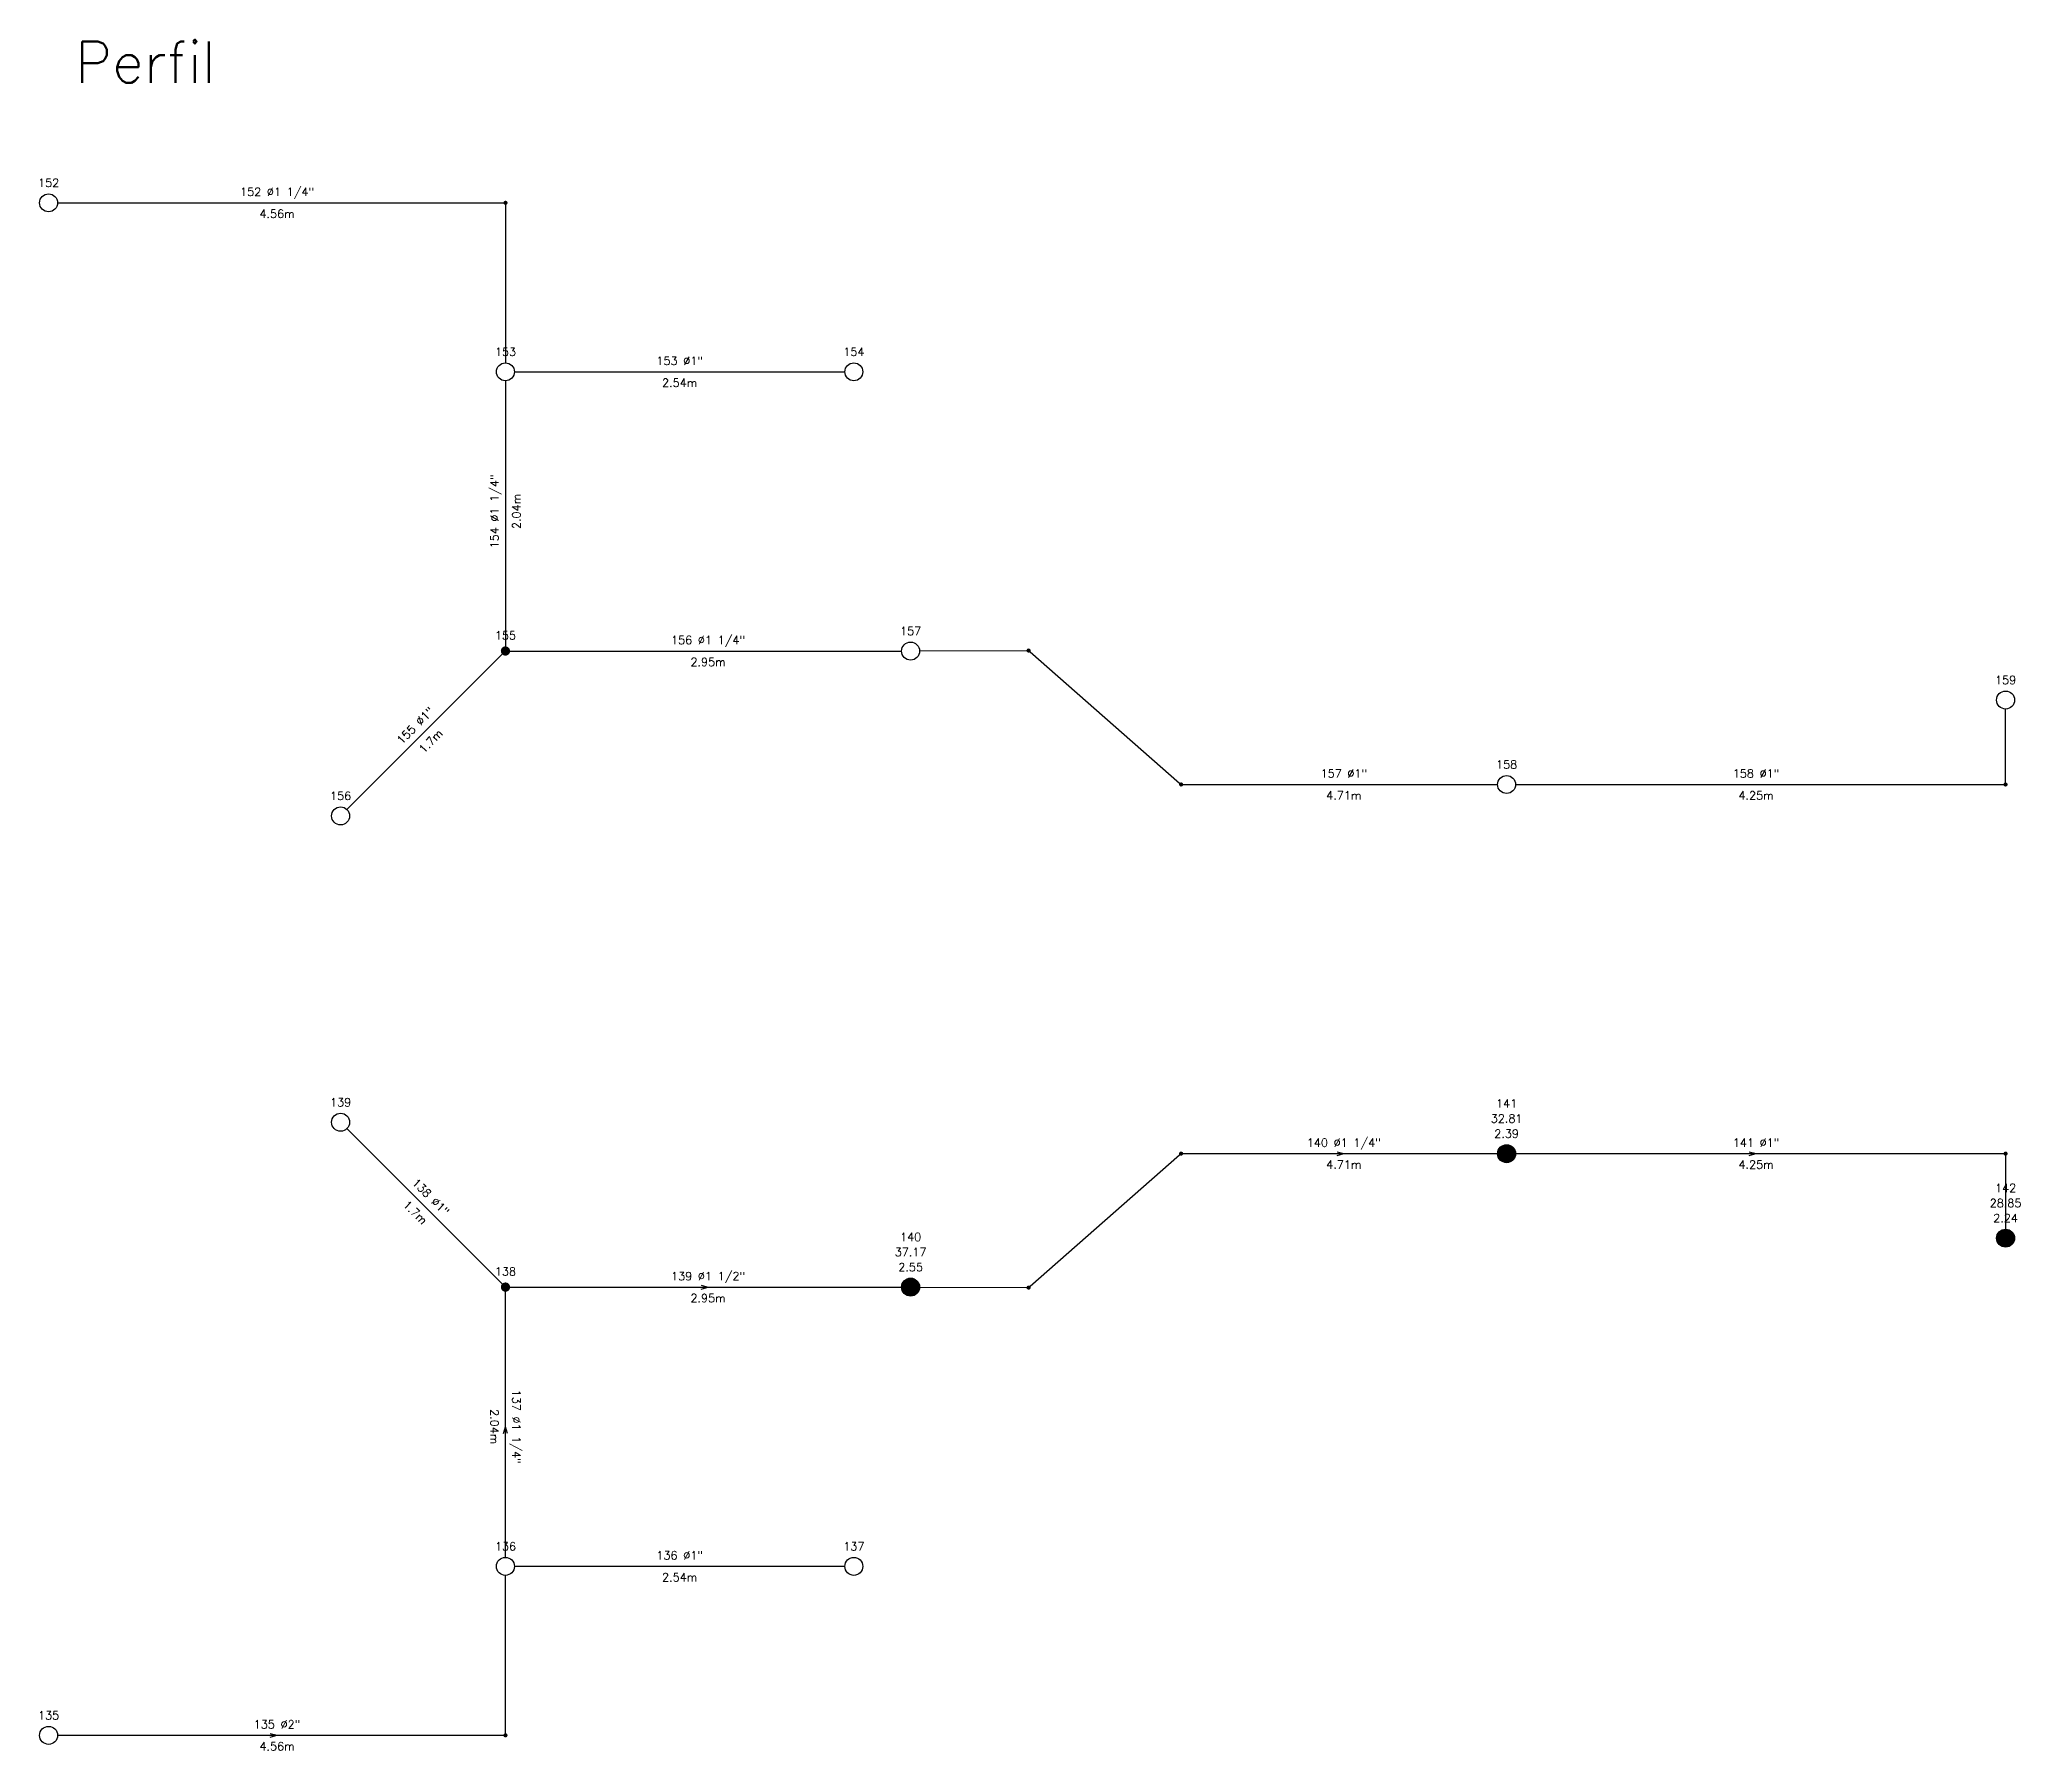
# Model space of a CAD drawing. Extents: x -4.3 to 30.7, y -1.3 to 87.7.
# Drawn here: x 16.23 to 30.67, y 56.71 to 69.18 of the extents above; entities that cross this region are included whole.
import ezdxf
from ezdxf.enums import TextEntityAlignment as Align

# ---------------------------------------------------------------- set-up
doc = ezdxf.new("R2010")
doc.units = 0
doc.header["$LTSCALE"] = 0.5
doc.layers.get('0').update_dxf_attribs({"linetype": 'CONTINUOUS'})
for name, color, linetype in [('TEXTO_NUDOS', 7, 'CONTINUOUS'), ('TEXTO_RAMAS', 7, 'CONTINUOUS'), ('UNIFILAR', 7, 'CONTINUOUS')]:
    doc.layers.add(name, color=color, linetype=linetype)
doc.styles.add('ROMANS', font='Romans', dxfattribs={"height": 2.5})

msp = doc.modelspace()

# ---------------------------------------------------------------- texts
at = {"color": 7, "linetype": 'CONTINUOUS', "style": 'ROMANS'}
msp.add_text('Perfil', height=0.3, dxfattribs=at).set_placement((17, 69.170599), align=Align.TOP_CENTER)
at = {"layer": 'TEXTO_NUDOS', "color": 94, "linetype": 'CONTINUOUS', "style": 'ROMANS'}
for s, p in [('152', (16.293805, 68.110466, 2.5)), ('153', (19.624551, 66.878195, 2.5)), ('154', (22.164551, 66.878195, 2.5)), ('155', (19.624367, 64.810142, 2.5)), ('157', (22.578617, 64.842017, 2.5)), ('159', (30.561522, 64.484832, 2.5)), ('158', (26.923575, 63.868771, 2.5)), ('156', (18.422285, 63.639935, 2.5)), ('139', (18.422285, 61.405616, 2.5)), ('141', (26.923575, 61.39678, 2.5)), ('32.81', (26.923575, 61.28678, 2.5)), ('2.39', (26.923575, 61.17678, 2.5)), ('142', (30.561522, 60.780719, 2.5)), ('28.85', (30.561522, 60.670719, 2.5)), ('2.24', (30.561522, 60.560719, 2.5)), ('37.17', (22.578617, 60.313534, 2.5)), ('140', (22.578617, 60.423534, 2.5)), ('138', (19.624367, 60.171659, 2.5)), ('2.55', (22.578617, 60.203534, 2.5)), ('136', (19.624551, 58.167356, 2.5)), ('137', (22.164551, 58.167356, 2.5)), ('135', (16.293805, 56.935085, 2.5))]:
    msp.add_text(s, height=0.06, dxfattribs=at).set_placement(p, align=Align.CENTER)
at = {"layer": 'TEXTO_RAMAS', "color": 94, "linetype": 'CONTINUOUS', "style": 'ROMANS'}
for s, p in [('152 Ø1 1/4"', (17.959167, 68.044841, 2.5)), ('153 Ø1"', (20.894551, 66.81257, 2.5)), ('156 Ø1 1/4"', (21.101492, 64.776392, 2.5)), ('157 Ø1"', (25.737096, 63.803146, 2.5)), ('140 Ø1 1/4"', (25.737096, 61.111155, 2.5)), ('141 Ø1"', (28.742548, 61.111155, 2.5)), ('139 Ø1 1/2"', (21.101492, 60.137909, 2.5)), ('136 Ø1"', (20.894551, 58.101731, 2.5)), ('135 Ø2"', (17.959167, 56.86946, 2.5))]:
    msp.add_text(s, height=0.06, dxfattribs=at).set_placement(p, align=Align.CENTER)
for s, p in [('4.56m', (17.959167, 67.944841, 2.5)), ('2.54m', (20.894551, 66.71257, 2.5)), ('2.95m', (21.101492, 64.676392, 2.5)), ('4.71m', (25.737096, 63.703146, 2.5)), ('4.71m', (25.737096, 61.011155, 2.5)), ('4.25m', (28.742548, 61.011155, 2.5)), ('2.95m', (21.101492, 60.037909, 2.5)), ('2.54m', (20.894551, 58.001731, 2.5)), ('4.56m', (17.959167, 56.76946, 2.5))]:
    msp.add_text(s, height=0.06, dxfattribs=at).set_placement(p, align=Align.TOP_CENTER)
for s, rotation, p in [('154 Ø1 1/4"', 89.994817, (19.574459, 65.744486, 2.5)), ('155 Ø1"', 45, (18.987971, 64.160707, 2.5)), ('158 Ø1"', 360, (28.742548, 63.803146, 2.5)), ('138 Ø1"', 315, (19.058682, 60.724305, 2.5)), ('137 Ø1 1/4"', 270.005183, (19.674459, 59.069825, 2.5))]:
    msp.add_text(s, height=0.06, rotation=rotation, dxfattribs=at).set_placement(p, align=Align.CENTER)
for s, rotation, p in [('2.04m', 89.994817, (19.674459, 65.744476, 2.5)), ('1.7m', 45, (19.058682, 64.089996, 2.5)), ('4.25m', 360, (28.742548, 63.703146, 2.5)), ('1.7m', 315, (18.987971, 60.653595, 2.5)), ('2.04m', 270.005183, (19.574459, 59.069816, 2.5))]:
    msp.add_text(s, height=0.06, rotation=rotation, dxfattribs=at).set_placement(p, align=Align.TOP_CENTER)

# ---------------------------------------------------------------- blocks, each defined once
blk = doc.blocks.new('NUDO_PASO_IPCI')
at = {"color": 0, "linetype": 'CONTINUOUS'}
for points in [[(-0.742494, 0.10584), (-0.749351, 0.031185), (-0.748721, -0.043781), (-0.749351, 0.031185)], [(-0.728219, 0.179437), (-0.742494, 0.10584), (-0.74061, -0.118309), (-0.748721, -0.043781)], [(-0.706667, 0.251241), (-0.728219, 0.179437), (-0.725099, -0.191656), (-0.74061, -0.118309)], [(-0.678054, 0.320535), (-0.706667, 0.251241), (-0.702343, -0.263087), (-0.725099, -0.191656)], [(-0.642667, 0.386626), (-0.678054, 0.320535), (-0.672569, -0.33189), (-0.702343, -0.263087)], [(-0.600858, 0.448854), (-0.642667, 0.386626), (-0.636075, -0.397377), (-0.672569, -0.33189)], [(-0.553045, 0.506597), (-0.600858, 0.448854), (-0.593226, -0.458893), (-0.636075, -0.397377)], [(-0.499707, 0.559279), (-0.553045, 0.506597), (-0.544449, -0.515825), (-0.593226, -0.458893)], [(-0.441376, 0.606372), (-0.499707, 0.559279), (-0.490233, -0.567602), (-0.544449, -0.515825)], [(-0.378635, 0.647407), (-0.441376, 0.606372), (-0.431118, -0.613708), (-0.490233, -0.567602)], [(-0.31211, 0.681973), (-0.378635, 0.647407), (-0.367696, -0.653682), (-0.431118, -0.613708)], [(-0.242467, 0.709725), (-0.31211, 0.681973), (-0.300599, -0.687124), (-0.367696, -0.653682)], [(-0.170402, 0.730386), (-0.242467, 0.709725), (-0.2305, -0.713702), (-0.300599, -0.687124)], [(-0.096633, 0.743749), (-0.170402, 0.730386), (-0.158097, -0.733148), (-0.2305, -0.713702)], [(-0.0219, 0.74968), (-0.096633, 0.743749), (-0.084114, -0.745268), (-0.158097, -0.733148)], [(0.053053, 0.748121), (-0.0219, 0.74968), (-0.009291, -0.749942), (-0.084114, -0.745268)], [(0.127475, 0.739087), (0.053053, 0.748121), (0.065624, -0.747123), (-0.009291, -0.749942)], [(0.200624, 0.722669), (0.127475, 0.739087), (0.139884, -0.736839), (0.065624, -0.747123)], [(0.271768, 0.699029), (0.200624, 0.722669), (0.212747, -0.719193), (0.139884, -0.736839)], [(0.340197, 0.668406), (0.271768, 0.699029), (0.283483, -0.694361), (0.212747, -0.719193)], [(0.405227, 0.631103), (0.340197, 0.668406), (0.351388, -0.662591), (0.283483, -0.694361)], [(0.466207, 0.587495), (0.405227, 0.631103), (0.415781, -0.624201), (0.351388, -0.662591)], [(0.52253, 0.538017), (0.466207, 0.587495), (0.47602, -0.579573), (0.415781, -0.624201)], [(0.573632, 0.483163), (0.52253, 0.538017), (0.531502, -0.529155), (0.47602, -0.579573)], [(0.619002, 0.423482), (0.573632, 0.483163), (0.581674, -0.47345), (0.531502, -0.529155)], [(0.658187, 0.359569), (0.619002, 0.423482), (0.626035, -0.413014), (0.581674, -0.47345)], [(0.690796, 0.292064), (0.658187, 0.359569), (0.66414, -0.348452), (0.626035, -0.413014)], [(0.716502, 0.22164), (0.690796, 0.292064), (0.695609, -0.280407), (0.66414, -0.348452)], [(0.73505, 0.149002), (0.716502, 0.22164), (0.720128, -0.209562), (0.695609, -0.280407)], [(0.746253, 0.074875), (0.73505, 0.149002), (0.737451, -0.136622), (0.720128, -0.209562)], [(0.75, 0), (0.746253, 0.074875), (0.747407, -0.062317), (0.737451, -0.136622)]]:
    blk.add_solid(points, dxfattribs=at)
blk = doc.blocks.new('NUDO_DERIVACION_IPCI')
at = {"color": 0, "linetype": 'CONTINUOUS'}
for points in [[(-0.742494, 0.10584), (-0.749351, 0.031185), (-0.748721, -0.043781), (-0.749351, 0.031185)], [(-0.728219, 0.179437), (-0.742494, 0.10584), (-0.74061, -0.118309), (-0.748721, -0.043781)], [(-0.706667, 0.251241), (-0.728219, 0.179437), (-0.725099, -0.191656), (-0.74061, -0.118309)], [(-0.678054, 0.320535), (-0.706667, 0.251241), (-0.702343, -0.263087), (-0.725099, -0.191656)], [(-0.642667, 0.386626), (-0.678054, 0.320535), (-0.672569, -0.33189), (-0.702343, -0.263087)], [(-0.600858, 0.448854), (-0.642667, 0.386626), (-0.636075, -0.397377), (-0.672569, -0.33189)], [(-0.553045, 0.506597), (-0.600858, 0.448854), (-0.593226, -0.458893), (-0.636075, -0.397377)], [(-0.499707, 0.559279), (-0.553045, 0.506597), (-0.544449, -0.515825), (-0.593226, -0.458893)], [(-0.441376, 0.606372), (-0.499707, 0.559279), (-0.490233, -0.567602), (-0.544449, -0.515825)], [(-0.378635, 0.647407), (-0.441376, 0.606372), (-0.431118, -0.613708), (-0.490233, -0.567602)], [(-0.31211, 0.681973), (-0.378635, 0.647407), (-0.367696, -0.653682), (-0.431118, -0.613708)], [(-0.242467, 0.709725), (-0.31211, 0.681973), (-0.300599, -0.687124), (-0.367696, -0.653682)], [(-0.170402, 0.730386), (-0.242467, 0.709725), (-0.2305, -0.713702), (-0.300599, -0.687124)], [(-0.096633, 0.743749), (-0.170402, 0.730386), (-0.158097, -0.733148), (-0.2305, -0.713702)], [(-0.0219, 0.74968), (-0.096633, 0.743749), (-0.084114, -0.745268), (-0.158097, -0.733148)], [(0.053053, 0.748121), (-0.0219, 0.74968), (-0.009291, -0.749942), (-0.084114, -0.745268)], [(0.127475, 0.739087), (0.053053, 0.748121), (0.065624, -0.747123), (-0.009291, -0.749942)], [(0.200624, 0.722669), (0.127475, 0.739087), (0.139884, -0.736839), (0.065624, -0.747123)], [(0.271768, 0.699029), (0.200624, 0.722669), (0.212747, -0.719193), (0.139884, -0.736839)], [(0.340197, 0.668406), (0.271768, 0.699029), (0.283483, -0.694361), (0.212747, -0.719193)], [(0.405227, 0.631103), (0.340197, 0.668406), (0.351388, -0.662591), (0.283483, -0.694361)], [(0.466207, 0.587495), (0.405227, 0.631103), (0.415781, -0.624201), (0.351388, -0.662591)], [(0.52253, 0.538017), (0.466207, 0.587495), (0.47602, -0.579573), (0.415781, -0.624201)], [(0.573632, 0.483163), (0.52253, 0.538017), (0.531502, -0.529155), (0.47602, -0.579573)], [(0.619002, 0.423482), (0.573632, 0.483163), (0.581674, -0.47345), (0.531502, -0.529155)], [(0.658187, 0.359569), (0.619002, 0.423482), (0.626035, -0.413014), (0.581674, -0.47345)], [(0.690796, 0.292064), (0.658187, 0.359569), (0.66414, -0.348452), (0.626035, -0.413014)], [(0.716502, 0.22164), (0.690796, 0.292064), (0.695609, -0.280407), (0.66414, -0.348452)], [(0.73505, 0.149002), (0.716502, 0.22164), (0.720128, -0.209562), (0.695609, -0.280407)], [(0.746253, 0.074875), (0.73505, 0.149002), (0.737451, -0.136622), (0.720128, -0.209562)], [(0.75, 0), (0.746253, 0.074875), (0.747407, -0.062317), (0.737451, -0.136622)]]:
    blk.add_solid(points, dxfattribs=at)
blk = doc.blocks.new('ROCIADOR_AUTOMATICO_IPCI')
at = {"color": 0, "linetype": 'CONTINUOUS'}
blk.add_circle((-0.004736, -0.005671), 1.5, dxfattribs=at)
blk = doc.blocks.new('ROCIADOR_RELLENO_IPCI')
at = {"color": 0}
for points in [[(-1.484989, 0.21168), (-1.498703, 0.062371), (-1.497442, -0.087561), (-1.498703, 0.062371)], [(-1.456437, 0.358874), (-1.484989, 0.21168), (-1.48122, -0.236619), (-1.497442, -0.087561)], [(-1.413334, 0.502482), (-1.456437, 0.358874), (-1.450197, -0.383312), (-1.48122, -0.236619)], [(-1.356108, 0.64107), (-1.413334, 0.502482), (-1.404685, -0.526175), (-1.450197, -0.383312)], [(-1.285333, 0.773252), (-1.356108, 0.64107), (-1.345138, -0.663781), (-1.404685, -0.526175)], [(-1.201715, 0.897708), (-1.285333, 0.773252), (-1.27215, -0.794754), (-1.345138, -0.663781)], [(-1.106091, 1.013195), (-1.201715, 0.897708), (-1.186452, -0.917787), (-1.27215, -0.794754)], [(-0.999414, 1.118558), (-1.106091, 1.013195), (-1.088898, -1.031649), (-1.186452, -0.917787)], [(-0.882752, 1.212745), (-0.999414, 1.118558), (-0.980465, -1.135204), (-1.088898, -1.031649)], [(-0.757269, 1.294814), (-0.882752, 1.212745), (-0.862236, -1.227416), (-0.980465, -1.135204)], [(-0.62422, 1.363946), (-0.757269, 1.294814), (-0.735391, -1.307364), (-0.862236, -1.227416)], [(-0.484934, 1.41945), (-0.62422, 1.363946), (-0.601199, -1.374249), (-0.735391, -1.307364)], [(-0.340803, 1.460771), (-0.484934, 1.41945), (-0.460999, -1.427403), (-0.601199, -1.374249)], [(-0.193267, 1.487497), (-0.340803, 1.460771), (-0.316194, -1.466295), (-0.460999, -1.427403)], [(-0.043799, 1.49936), (-0.193267, 1.487497), (-0.168229, -1.490537), (-0.316194, -1.466295)], [(0.106106, 1.496242), (-0.043799, 1.49936), (-0.018583, -1.499885), (-0.168229, -1.490537)], [(0.254951, 1.478175), (0.106106, 1.496242), (0.131249, -1.494247), (-0.018583, -1.499885)], [(0.401248, 1.445337), (0.254951, 1.478175), (0.279769, -1.473679), (0.131249, -1.494247)], [(0.543537, 1.398059), (0.401248, 1.445337), (0.425493, -1.438386), (0.279769, -1.473679)], [(0.680394, 1.336811), (0.543537, 1.398059), (0.566967, -1.388722), (0.425493, -1.438386)], [(0.810453, 1.262206), (0.680394, 1.336811), (0.702775, -1.325182), (0.566967, -1.388722)], [(0.932415, 1.17499), (0.810453, 1.262206), (0.831562, -1.248401), (0.702775, -1.325182)], [(1.04506, 1.076034), (0.932415, 1.17499), (0.952039, -1.159147), (0.831562, -1.248401)], [(1.147263, 0.966327), (1.04506, 1.076034), (1.063005, -1.05831), (0.952039, -1.159147)], [(1.238003, 0.846964), (1.147263, 0.966327), (1.163349, -0.9469), (1.063005, -1.05831)], [(1.316374, 0.719138), (1.238003, 0.846964), (1.252069, -0.826028), (1.163349, -0.9469)], [(1.381591, 0.584128), (1.316374, 0.719138), (1.328279, -0.696903), (1.252069, -0.826028)], [(1.433005, 0.44328), (1.381591, 0.584128), (1.391218, -0.560815), (1.328279, -0.696903)], [(1.4701, 0.298004), (1.433005, 0.44328), (1.440255, -0.419123), (1.391218, -0.560815)], [(1.492506, 0.14975), (1.4701, 0.298004), (1.474903, -0.273244), (1.440255, -0.419123)], [(1.5, 0), (1.492506, 0.14975), (1.494813, -0.124634), (1.474903, -0.273244)]]:
    blk.add_solid(points, dxfattribs=at)

# ---------------------------------------------------------------- linework, layer by layer
at = {"layer": 'UNIFILAR', "color": 94, "linetype": 'CONTINUOUS'}
for p, q in [((16.35943, 67.994841, 2.5), (19.609528, 67.994841, 2.5)), ((19.624528, 67.979841, 2.5), (19.62455, 66.828195, 2.5)), ((19.690176, 66.76257, 2.5), (22.098926, 66.76257, 2.5)), ((19.624545, 66.696945, 2.5), (19.62437, 64.760142, 2.5)), ((19.600502, 64.702527, 2.5), (18.468689, 63.570714, 2.5)), ((19.658117, 64.726392, 2.5), (22.512992, 64.726392, 2.5)), ((22.644241, 64.726652, 2.5), (23.42361, 64.729735, 2.5)), ((23.44988, 64.719895, 2.5), (24.539346, 63.763044, 2.5)), ((30.561522, 63.768146, 2.5), (30.561522, 64.303582, 2.5)), ((24.565617, 63.753146, 2.5), (26.85795, 63.753146, 2.5)), ((26.9892, 63.753146, 2.5), (30.546522, 63.753146, 2.5)), ((19.600502, 60.111774, 2.5), (18.468689, 61.243587, 2.5)), ((23.44988, 60.094406, 2.5), (24.539346, 61.051257, 2.5)), ((24.565617, 61.061155, 2.5), (26.85795, 61.061155, 2.5)), ((25.687096, 61.075155, 2.5), (25.737096, 61.061155, 2.5)), ((25.687096, 61.047155, 2.5), (25.737096, 61.061155, 2.5)), ((26.9892, 61.061155, 2.5), (30.546522, 61.061155, 2.5)), ((28.692548, 61.075155, 2.5), (28.742548, 61.061155, 2.5)), ((28.692548, 61.047155, 2.5), (28.742548, 61.061155, 2.5)), ((30.561522, 61.046155, 2.5), (30.561522, 60.510719, 2.5)), ((19.658117, 60.087909, 2.5), (22.512992, 60.087909, 2.5)), ((21.051492, 60.101909, 2.5), (21.101492, 60.087909, 2.5)), ((21.051492, 60.073909, 2.5), (21.101492, 60.087909, 2.5)), ((22.644241, 60.08765, 2.5), (23.42361, 60.084567, 2.5)), ((19.624545, 58.117356, 2.5), (19.62437, 60.054159, 2.5)), ((19.610464, 59.019819, 2.5), (19.624459, 59.06982, 2.5)), ((19.638464, 59.019821, 2.5), (19.624459, 59.06982, 2.5)), ((19.624528, 56.83446, 2.5), (19.62455, 57.986106, 2.5)), ((19.690176, 58.051731, 2.5), (22.098926, 58.051731, 2.5)), ((16.35943, 56.81946, 2.5), (19.609528, 56.81946, 2.5)), ((17.909167, 56.83346, 2.5), (17.959167, 56.81946, 2.5)), ((17.909167, 56.80546, 2.5), (17.959167, 56.81946, 2.5))]:
    msp.add_line(p, q, dxfattribs=at)

# ---------------------------------------------------------------- block references
for name, p, xscale, yscale in [('ROCIADOR_AUTOMATICO_IPCI', (16.293805, 67.994841, 2.5), 0.04375, 0.04375), ('NUDO_PASO_IPCI', (19.624528, 67.994841, 2.5), 0.02, 0.02), ('ROCIADOR_AUTOMATICO_IPCI', (19.624551, 66.76257, 2.5), 0.04375, 0.04375), ('ROCIADOR_AUTOMATICO_IPCI', (22.164551, 66.76257, 2.5), 0.04375, 0.04375), ('NUDO_DERIVACION_IPCI', (19.624367, 64.726392, 2.5), 0.045, 0.045), ('ROCIADOR_AUTOMATICO_IPCI', (22.578617, 64.726392, 2.5), 0.04375, 0.04375), ('NUDO_PASO_IPCI', (23.43861, 64.729794, 2.5), 0.02, 0.02), ('ROCIADOR_AUTOMATICO_IPCI', (30.561522, 64.369207, 2.5), 0.04375, 0.04375), ('NUDO_PASO_IPCI', (24.550617, 63.753146, 2.5), 0.02, 0.02), ('ROCIADOR_AUTOMATICO_IPCI', (26.923575, 63.753146, 2.5), 0.04375, 0.04375), ('NUDO_PASO_IPCI', (30.561522, 63.753146, 2.5), 0.02, 0.02), ('ROCIADOR_AUTOMATICO_IPCI', (18.422285, 63.52431, 2.5), 0.04375, 0.04375), ('ROCIADOR_AUTOMATICO_IPCI', (18.422285, 61.289991, 2.5), 0.04375, 0.04375), ('ROCIADOR_AUTOMATICO_IPCI', (26.923575, 61.061155, 2.5), 0.04375, 0.04375), ('NUDO_PASO_IPCI', (24.550617, 61.061155, 2.5), 0.02, 0.02), ('NUDO_PASO_IPCI', (30.561522, 61.061155, 2.5), 0.02, 0.02), ('ROCIADOR_AUTOMATICO_IPCI', (30.561522, 60.445094, 2.5), 0.04375, 0.04375), ('NUDO_DERIVACION_IPCI', (19.624367, 60.087909, 2.5), 0.045, 0.045), ('ROCIADOR_AUTOMATICO_IPCI', (22.578617, 60.087909, 2.5), 0.04375, 0.04375), ('NUDO_PASO_IPCI', (23.43861, 60.084507, 2.5), 0.02, 0.02), ('ROCIADOR_AUTOMATICO_IPCI', (19.624551, 58.051731, 2.5), 0.04375, 0.04375), ('ROCIADOR_AUTOMATICO_IPCI', (22.164551, 58.051731, 2.5), 0.04375, 0.04375), ('ROCIADOR_AUTOMATICO_IPCI', (16.293805, 56.81946, 2.5), 0.04375, 0.04375), ('NUDO_PASO_IPCI', (19.624528, 56.81946, 2.5), 0.02, 0.02)]:
    msp.add_blockref(name, p, dxfattribs=dict(at, xscale=xscale, yscale=yscale))
at = {"layer": 'UNIFILAR', "color": 4, "linetype": 'CONTINUOUS', "xscale": 0.04375, "yscale": 0.04375}
for p in [(26.923575, 61.061155, 2.5), (30.561522, 60.445094, 2.5), (22.578617, 60.087909, 2.5)]:
    msp.add_blockref('ROCIADOR_RELLENO_IPCI', p, dxfattribs=at)

msp.set_redraw_order([(e.dxf.handle, doc.entitydb.next_handle()) for e in msp.query("TEXT MTEXT ATTDEF DIMENSION ARC_DIMENSION")])  # texts and dimensions are drawn at this point

doc.saveas('drawing.dxf')
